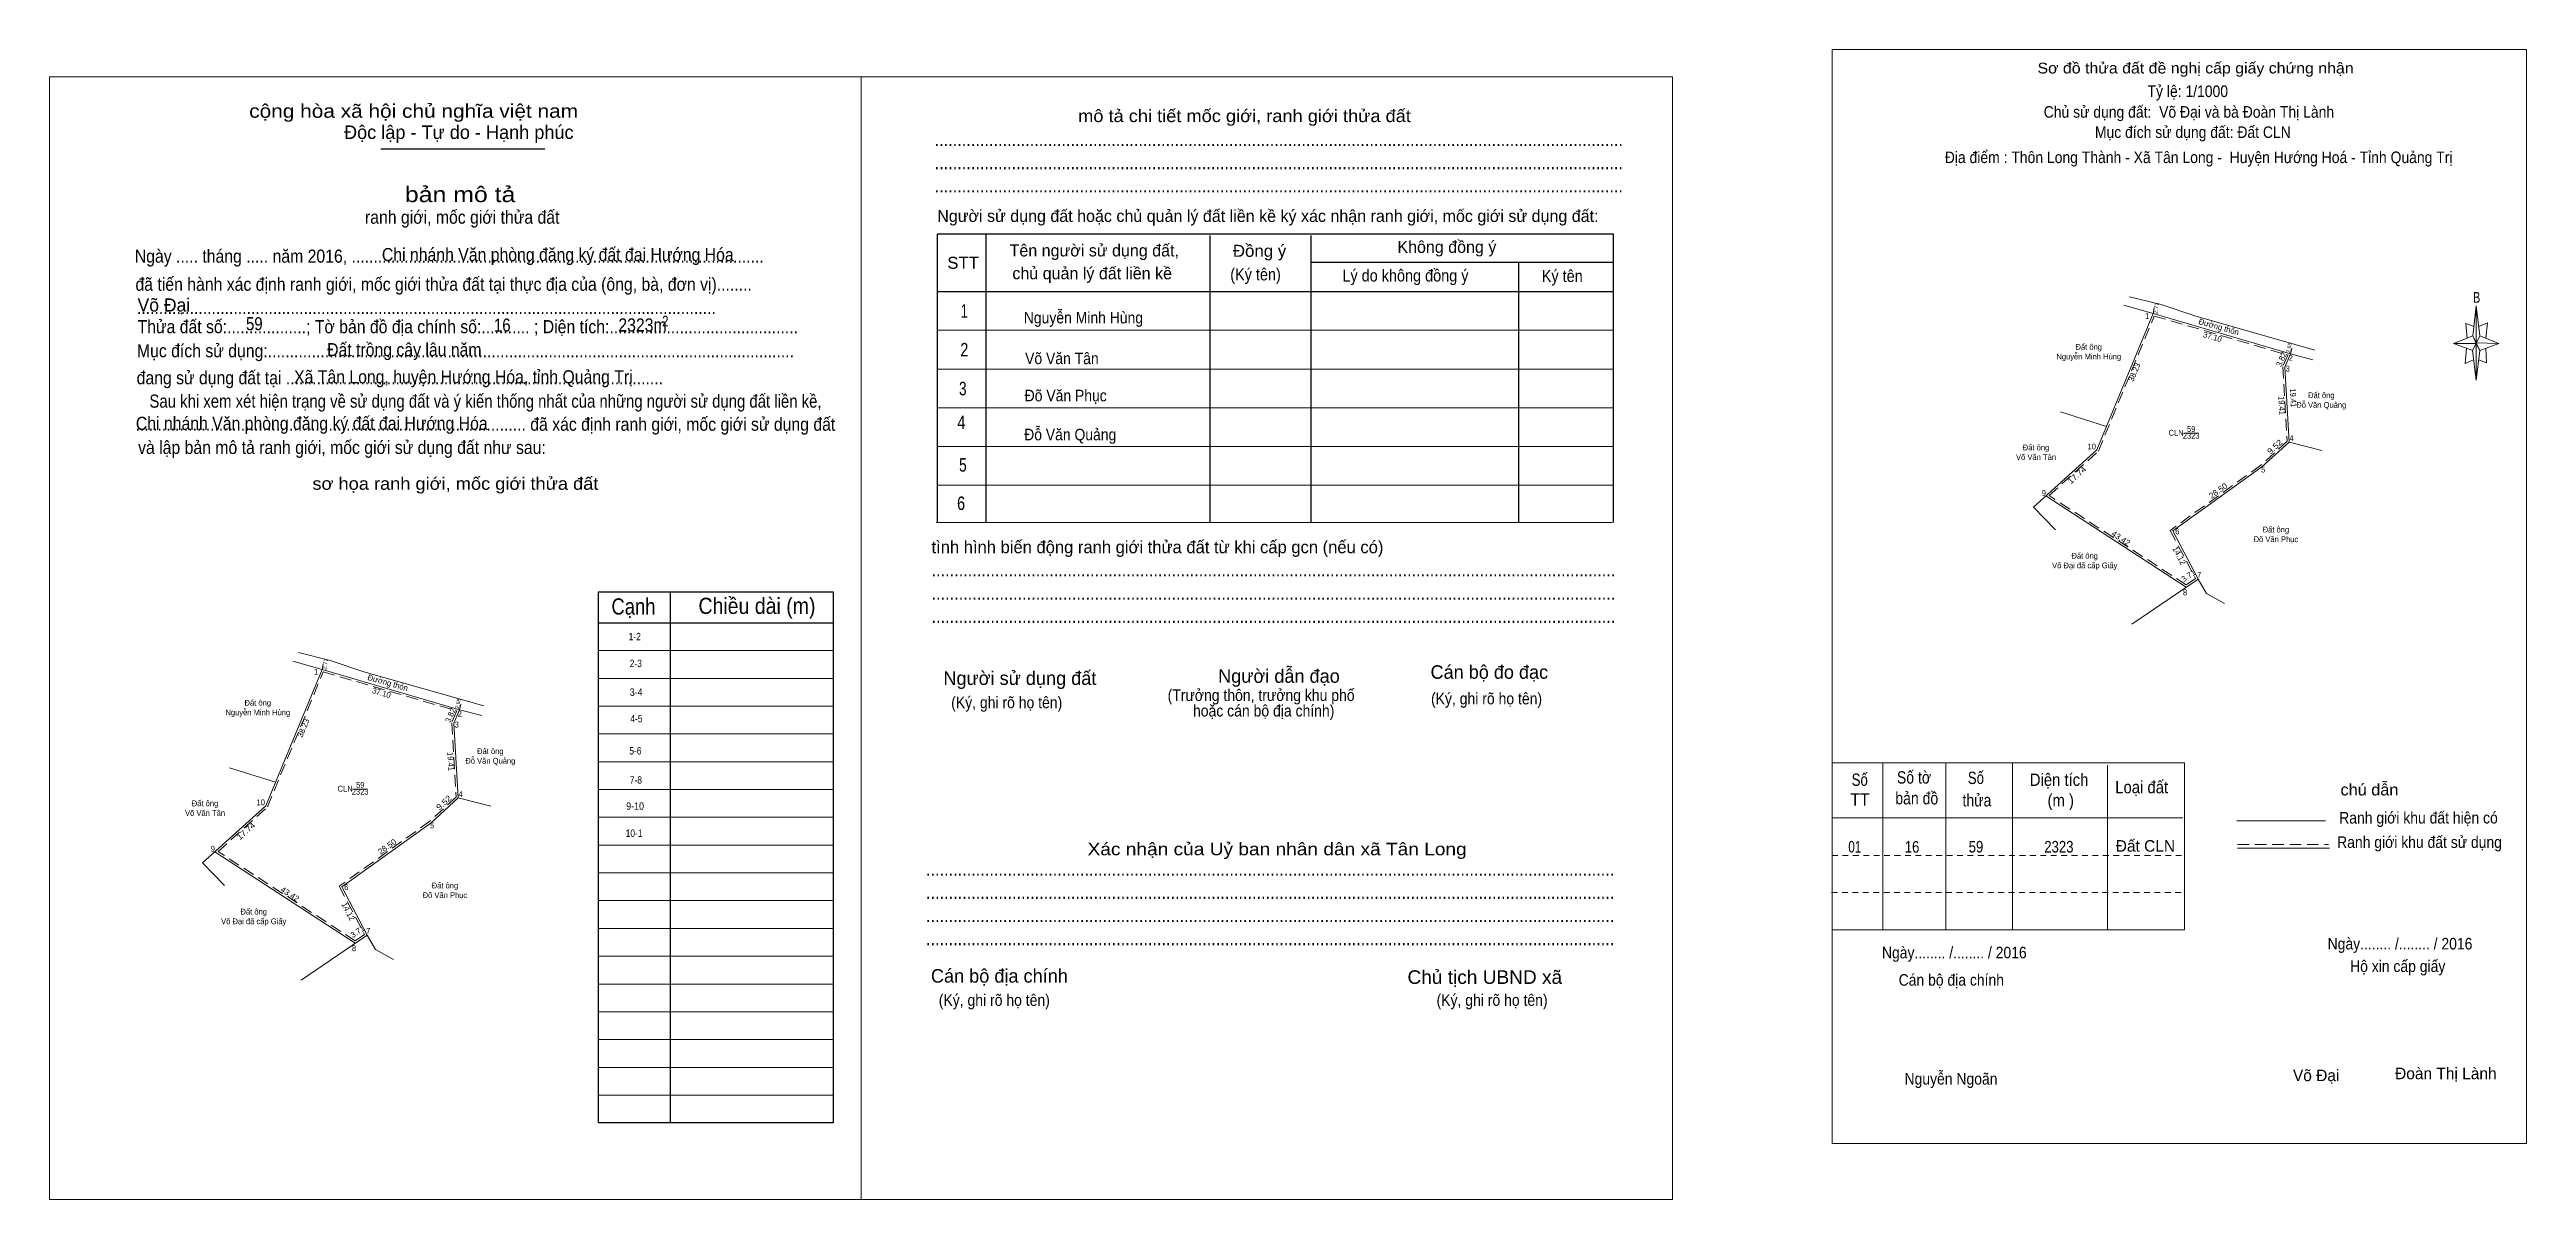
# Model space of a CAD drawing. Header units: metres. Extents: x 543220 to 544281, y 1834574 to 1835238.
# Drawn here: x 543595 to 544237, y 1834574 to 1834872 of the extents above; entities that cross this region are included whole.
import ezdxf
from ezdxf.enums import TextEntityAlignment as Align

# ---------------------------------------------------------------- set-up
doc = ezdxf.new("R2010")
doc.units = ezdxf.units.M
doc.linetypes.add('MEDIUM_DASHED', pattern=[4.5, 3, -1.5])
doc.linetypes.add('SHORT_DASHED', pattern=[2.7, 1.5, -1.2])
for name, color, linetype, lineweight in [('1', 7, 'Continuous', 13), ('10', 7, 'Continuous', 13), ('17', 7, 'SHORT_DASHED', 13), ('23', 7, 'Continuous', 13), ('3', 7, 'Continuous', 13), ('5', 7, 'Continuous', 13), ('63', 7, 'Continuous', 13), ('7', 7, 'Continuous', 13)]:
    doc.layers.add(name, color=color, linetype=linetype, lineweight=lineweight)
for name, color, linetype in [('25', 7, 'Continuous'), ('30', 7, 'Continuous'), ('34', 7, 'Continuous'), ('6', 7, 'Continuous')]:
    doc.layers.add(name, color=color, linetype=linetype)

msp = doc.modelspace()

# ---------------------------------------------------------------- texts
at = {"layer": '25', "width": 0.9}
for s, p in [('Chi nhánh Văn phòng đăng ký đất đai Hướng Hóa', (543681.07, 1834817.32)), ('Đất trồng cây lâu năm ', (543666.87, 1834792.68)), ('Chi nhánh Văn phòng đăng ký đất đai Hướng Hóa', (543617.29, 1834773.58))]:
    msp.add_text(s, height=3.4, dxfattribs=at).set_placement(p)
at = {"layer": '3'}
for s, height, width, p in [('Nguyễn Minh Hùng', 3, 0.9, (543862.93, 1834801.18)), ('Đất ông', 1.5, 0.9, (544123.54, 1834794.35)), ('Võ Văn Tân', 3, 0.9, (543857.345, 1834790.62)), ('Nguyễn Minh Hùng', 1.5, 0.9, (544123.545, 1834791.85)), ('Đõ Văn Phục', 3, 0.9, (543858.335, 1834780.99)), ('Đất ông', 1.5, 0.9, (544183.83, 1834781.81)), ('Đỗ Văn Quảng', 1.5, 0.9, (544183.825, 1834779.31)), ('Đỗ Văn Quảng', 3, 0.9, (543859.51, 1834770.88)), ('Đất ông', 1.5, 0.9, (544109.87, 1834768.28)), ('CLN', 1.5, 0.95, (544146.19, 1834772.09)), ('2323', 1.5, 0.85, (544150.075, 1834771.28)), ('59', 1.5, 0.85, (544150.1, 1834773.06)), ('Võ Văn Tân', 1.5, 0.9, (544109.875, 1834765.78)), ('Đõ Văn Phục', 1.5, 0.9, (544172.055, 1834744.49)), ('Đất ông', 1.5, 0.9, (544172.06, 1834746.99)), ('Nguyễn Minh Hùng', 1.5, 0.9, (543648.895, 1834699.61)), ('Đất ông', 1.5, 0.9, (543648.89, 1834702.11)), ('Đỗ Văn Quảng', 1.5, 0.9, (543709.175, 1834687.07)), ('Đất ông', 1.5, 0.9, (543709.18, 1834689.57)), ('CLN', 1.5, 0.95, (543671.54, 1834679.85)), ('2323', 1.5, 0.85, (543675.425, 1834679.04)), ('59', 1.5, 0.85, (543675.45, 1834680.82)), ('Võ Văn Tân', 1.5, 0.9, (543635.225, 1834673.54)), ('Đất ông', 1.5, 0.9, (543635.22, 1834676.04)), ('Đõ Văn Phục', 1.5, 0.9, (543697.405, 1834652.25)), ('Đất ông', 1.5, 0.9, (543697.41, 1834654.75))]:
    msp.add_text(s, height=height, dxfattribs=dict(at, width=width)).set_placement(p, align=Align.CENTER)
for s, height, rotation, width, p in [('2.77', 1.093, 79.824, 0.9, (544141.581, 1834805.008)), ('2.68', 0.9841, 78.397, 0.9, (544175.929, 1834794.796)), ('19.41', 1.5, 273.425, 0.85, (544175.808, 1834781.845)), ('2.77', 1.093, 79.824, 0.9, (543666.932, 1834712.773)), ('2.68', 0.9841, 78.397, 0.9, (543701.278, 1834702.551))]:
    msp.add_text(s, height=height, rotation=rotation, dxfattribs=dict(at, width=width)).set_placement(p, align=Align.CENTER)
for p in [(544157.054, 1834799.574), (543682.404, 1834707.334)]:
    msp.add_text('Đường thôn', height=1.5, rotation=344.079, dxfattribs=at).set_placement(p, align=Align.CENTER)
at = {"layer": '30'}
for s, width, p in [('1-2', 0.85, (543748.19, 1834719.06)), ('2-3', 0.85, (543748.47, 1834712.1)), ('3-4', 0.9, (543748.65, 1834704.66)), ('4-5', 0.85, (543748.63, 1834697.8)), ('5-6', 0.85, (543748.36, 1834689.45)), ('7-8', 0.85, (543748.49, 1834681.9)), ('9-10', 0.9, (543749.02, 1834675.13)), ('10-1', 0.85, (543748.63, 1834668.11))]:
    msp.add_text(s, height=1.92, dxfattribs=dict(at, width=width)).set_placement(p, align=Align.RIGHT)
at = {"layer": '34', "width": 0.9}
for s, p in [('Võ Đại đã cấp Giấy', (544122.49, 1834737.71)), ('Đất ông', (544122.49, 1834740.21)), ('Võ Đại đã cấp Giấy', (543647.84, 1834645.47)), ('Đất ông', (543647.84, 1834647.97))]:
    msp.add_text(s, height=1.5, dxfattribs=at).set_placement(p, align=Align.CENTER)
at = {"layer": '5'}
for s, height, width, p in [('Sơ đồ thửa đất đề nghị cấp giấy chứng nhận', 2.8, 1.1, (544151.23, 1834865.96)), ('Tỷ lệ: 1/1000', 3, 0.9, (544149.215, 1834859.85)), ('Chủ sử dụng đất:  Võ Đại và bà Đoàn Thị Lành', 3, 0.9, (544149.505, 1834854.49)), ('Mục đích sử dụng đất: Đất CLN', 3, 0.9, (544150.525, 1834849.25)), ('Địa điểm : Thôn Long Thành - Xã Tân Long -  Huyện Hướng Hoá - Tỉnh Quảng Trị ', 3, 0.9, (544152.53, 1834842.73)), ('B', 2.756, 0.75, (544224.11, 1834806.56)), ('Số tờ', 3.2, 0.85, (544078.235, 1834681.92)), ('Số', 3.2, 0.8, (544094.295, 1834681.8)), ('TT', 3.2, 0.95, (544064.235, 1834676.2)), ('Số', 3.2, 0.8, (544064.175, 1834681.32)), ('bản đồ', 3.2, 0.85, (544078.955, 1834676.52)), ('thửa', 3.2, 0.85, (544094.555, 1834676)), ('Diện tích', 3.2, 0.9, (544115.86, 1834681.32)), ('(m )', 3.2, 0.9, (544116.28, 1834676)), ('Loại đất', 3.2, 0.9, (544137.265, 1834679.4)), ('chú dẫn', 3, 1.05, (544196.305, 1834678.84)), ('Ranh giới khu đất hiện có ', 3, 0.9, (544209.52, 1834671.56)), ('01', 3, 0.75, (544062.89, 1834664.05)), ('16', 3, 0.85, (544077.73, 1834664.01)), ('59', 3, 0.85, (544094.305, 1834664.04)), ('2323', 3, 0.85, (544115.8, 1834664.05)), ('Ranh giới khu đất sử dụng', 3, 0.9, (544209.29, 1834665.24)), ('Ngày........ /........ / 2016', 3, 0.9, (544204.23, 1834638.92)), ('Ngày........ /........ / 2016', 3, 0.9, (544088.69, 1834636.62)), ('Hộ xin cấp giấy', 3, 0.9, (544203.635, 1834633.08)), ('Cán bộ địa chính', 3, 0.9, (544087.915, 1834629.53)), ('Nguyễn Ngoãn', 3, 0.9, (544087.83, 1834603.9))]:
    msp.add_text(s, height=height, dxfattribs=dict(at, width=width)).set_placement(p, align=Align.CENTER)
for s, p in [('Đất CLN', (544138.23, 1834664.26)), ('Đoàn Thị Lành', (544216.115, 1834605.29)), ('Võ Đại', (544182.495, 1834604.79))]:
    msp.add_text(s, height=3, dxfattribs=at).set_placement(p, align=Align.CENTER)
at = {"layer": '6'}
msp.add_text('Võ Đại', height=3.4, dxfattribs=at).set_placement((543617.73, 1834804.26))
at = {"layer": '63'}
for s, width, p in [(' 1', 0.75, (544139.19, 1834802.35)), (' 3', 0.8, (544175.65, 1834788.69)), (' 2', 0.85, (544176.47, 1834791.49)), (' 10', 0.85, (544125.4, 1834768.53)), (' 4', 0.85, (544176.67, 1834770.7)), (' 5', 0.8, (544169.28, 1834762.55)), (' 9', 0.85, (544112.44, 1834756.5)), (' 6', 0.85, (544147.03, 1834746.54)), (' 7', 0.8, (544152.71, 1834735.24)), (' 8', 0.8, (544149.03, 1834730.72)), (' 1', 0.75, (543664.54, 1834710.11)), (' 2', 0.85, (543701.82, 1834699.25)), (' 3', 0.8, (543701, 1834696.45)), (' 4', 0.85, (543702.02, 1834678.46)), (' 10', 0.85, (543650.75, 1834676.29)), (' 5', 0.8, (543694.63, 1834670.31)), (' 9', 0.85, (543637.79, 1834664.26)), (' 6', 0.85, (543672.38, 1834654.3)), (' 7', 0.8, (543678.06, 1834643)), (' 8', 0.8, (543674.38, 1834638.48))]:
    msp.add_text(s, height=1.5, dxfattribs=dict(at, width=width)).set_placement(p, align=Align.RIGHT)
for s, rotation, width, p in [('37.10', 343.705, 0.95, (544155.405, 1834796.976)), ('19.41', 273.425, 0.85, (544172.828, 1834779.855)), ('9.52', 42.318, 1.15, (544172.27, 1834768.653)), ('17.74', 42.076, 1.1, (544120.987, 1834761.292)), ('28.50', 35.692, 1.05, (544157.527, 1834757.196)), ('43.42', 326.917, 1.05, (544131.461, 1834744.877)), ('37.10', 343.705, 0.95, (543680.755, 1834704.736)), ('19.41', 273.425, 0.85, (543698.178, 1834687.615)), ('9.52', 42.318, 1.15, (543697.62, 1834676.413)), ('17.74', 42.076, 1.1, (543646.337, 1834669.052)), ('28.50', 35.692, 1.05, (543682.877, 1834664.956)), ('43.42', 326.917, 1.05, (543656.811, 1834652.637))]:
    msp.add_text(s, height=1.5, rotation=rotation, dxfattribs=dict(at, width=width)).set_placement(p, align=Align.CENTER)
for s, rotation, p in [('38.23', 67.5, (544136.047, 1834788.283)), ('3.82', 66.525, (544174.18, 1834791.571)), ('14.12', 297.781, (544146.336, 1834740.65)), ('3.71', 34.333, (544149.807, 1834735.173)), ('38.23', 67.5, (543661.397, 1834696.043)), ('3.82', 66.525, (543699.53, 1834699.331)), ('14.12', 297.781, (543671.686, 1834648.41)), ('3.71', 34.333, (543675.157, 1834642.933))]:
    msp.add_text(s, height=1.5, rotation=rotation, dxfattribs=at).set_placement(p, align=Align.CENTER)
at = {"layer": '7'}
for s, height, width, p in [('cộng hòa xã hội chủ nghĩa việt nam', 3.511, 1.15, (543646.67, 1834854.48)), ('........................................................................................................................................................', 3.511, 0.9, (543824.35, 1834847.16)), ('........................................................................................................................................................', 3.511, 0.9, (543824.35, 1834841.14)), ('........................................................................................................................................................', 3.511, 0.9, (543824.35, 1834835.12)), ('Ngày ..... tháng ..... năm 2016, ..............................................................................................', 3.4, 0.9, (543617.01, 1834816.92)), ('Đồng ý', 3.11, 1.05, (543901.67, 1834818.44)), ('STT', 3.11, 1.05, (543827.63, 1834815.34)), ('(Ký tên)', 3.11, 0.9, (543900.99, 1834812.34)), ('Lý do không đồng ý', 3.11, 0.9, (543930.07, 1834812.04)), ('Ký tên', 3.11, 0.9, (543981.75, 1834811.92)), (' đã tiến hành xác định ranh giới, mốc giới thửa đất tại thực địa của (ông, bà, đơn vị)........', 3.4, 0.9, (543616.05, 1834809.64)), ('Thửa đất số:..................; Tờ bản đồ địa chính số:........... ; Diện tích:...........................................', 3.4, 0.9, (543617.73, 1834798.64)), ('....................................................................................................................................', 3.4, 0.9, (543617.57, 1834803.64)), ('59', 3.4, 0.85, (543645.85, 1834799.4)), ('16', 3.4, 0.85, (543710.13, 1834799.04)), ('2323m', 3.4, 0.9, (543742.37, 1834799.08)), ('2', 2.754, 0.8, (543753.71, 1834800.4)), ('Mục đích sử dụng:........................................................................................................................', 3.4, 0.9, (543617.57, 1834792.4)), ('đang sử dụng đất tại ......................................................................................', 3.4, 0.9, (543617.49, 1834785.4)), ('Xã Tân Long, huyện Hướng Hóa, tỉnh Quảng Trị', 3.4, 0.9, (543658.31, 1834785.64)), ('Sau khi xem xét hiện trạng về sử dụng đất và ý kiến thống nhất của những người sử dụng đất liền kề,', 3.4, 0.85, (543620.81, 1834779.34)), ('......................................................................................... đã xác định ranh giới, mốc giới sử dụng đất', 3.4, 0.9, (543617.21, 1834773.36)), (' và lập bản mô tả ranh giới, mốc giới sử dụng đất như sau:', 3.4, 0.9, (543616.73, 1834767.34)), ('Cạnh', 4.2, 0.85, (543740.57, 1834725.72)), ('Chiều dài (m)', 4.2, 0.9, (543763.13, 1834725.88)), ('.......................................................................................................................................................', 3.511, 0.9, (543823.55, 1834735.6)), ('.......................................................................................................................................................', 3.511, 0.9, (543823.55, 1834729.58)), ('.......................................................................................................................................................', 3.511, 0.9, (543823.55, 1834723.56)), ('(Ký, ghi rõ họ tên)', 3.01, 0.9, (543828.65, 1834701.44)), ('(Ký, ghi rõ họ tên)', 3.01, 0.9, (543953.03, 1834702.44)), ('........................................................................................................................................................', 3.511, 0.9, (543822.11, 1834658.06)), ('........................................................................................................................................................', 3.511, 0.9, (543822.11, 1834652.04)), ('........................................................................................................................................................', 3.511, 0.9, (543822.11, 1834646.04)), ('........................................................................................................................................................', 3.511, 0.9, (543822.11, 1834640.02)), ('Chủ tịch UBND xã', 3.52, 1.05, (543946.93, 1834630)), ('(Ký, ghi rõ họ tên)', 3.01, 0.9, (543825.43, 1834624.3)), ('(Ký, ghi rõ họ tên)', 3.01, 0.9, (543954.47, 1834624.3))]:
    msp.add_text(s, height=height, dxfattribs=dict(at, width=width)).set_placement(p)
for s, height, p in [('Độc lập - Tự do - Hạnh phúc', 3.511, (543671.25, 1834848.98)), ('Người sử dụng đất hoặc chủ quản lý đất liền kề ký xác nhận ranh giới, mốc giới sử dụng đất:', 3.11, (543825.03, 1834827.48)), ('Tên người sử dụng đất,', 3.11, (543843.79, 1834818.54)), ('Không đồng ý', 3.11, (543944.31, 1834819.46)), ('chủ quản lý đất liền kề', 3.11, (543844.51, 1834812.62)), ('tình hình biến động ranh giới thửa đất từ khi cấp gcn (nếu có)', 3.21, (543823.55, 1834741.62)), ('Người sử dụng đất', 3.512, (543826.63, 1834707.48)), ('Người dẫn đạo', 3.51, (543897.85, 1834708.04)), ('Cán bộ đo đạc', 3.504, (543952.91, 1834709.08)), ('Cán bộ địa chính', 3.512, (543823.39, 1834630.32))]:
    msp.add_text(s, height=height, dxfattribs=at).set_placement(p)
for s, height, width, p in [('mô tả chi tiết mốc giới, ranh giới thửa đất', 3.21, 1.1, (543904.69, 1834853.36)), ('bản mô tả', 4.014, 1.2, (543701.35, 1834832.62)), ('ranh giới, mốc giới thửa đất', 3.4, 0.9, (543701.89, 1834827.02)), ('1', 3.512, 0.7, (543832.04, 1834802.64)), ('2', 3.512, 0.8, (543832.06, 1834792.62)), ('3', 3.512, 0.75, (543831.66, 1834782.54)), ('4', 3.512, 0.8, (543831.27, 1834773.78)), ('5', 3.512, 0.75, (543831.68, 1834762.76)), ('sơ họa ranh giới, mốc giới thửa đất', 3.21, 1.1, (543700.12, 1834758.06)), ('6', 3.512, 0.8, (543831.22, 1834752.82)), ('(Trưởng thôn, trưởng khu phố', 3.01, 0.9, (543908.99, 1834703.32)), ('hoặc cán bộ địa chính)', 3.01, 0.9, (543909.66, 1834699.3)), ('Xác nhận của Uỷ ban nhân dân xã Tân Long', 3.22, 1.15, (543913.145, 1834663.34))]:
    msp.add_text(s, height=height, dxfattribs=dict(at, width=width)).set_placement(p, align=Align.CENTER)

# ---------------------------------------------------------------- linework, layer by layer
at = {"layer": '1', "linetype": 'MEDIUM_DASHED'}
for points in [[(544140.53, 1834803.1), (544175.17, 1834792.98), (544173.82, 1834789.89), (544174.98, 1834770.63), (544168.13, 1834764.4), (544144.65, 1834747.53), (544151.23, 1834735.05), (544148.81, 1834733.4), (544113.26, 1834756.56), (544126.03, 1834768.09)], [(543665.88, 1834710.86), (543700.52, 1834700.74), (543699.17, 1834697.65), (543700.33, 1834678.39), (543693.48, 1834672.16), (543670, 1834655.29), (543676.58, 1834642.81), (543674.16, 1834641.16), (543638.61, 1834664.32), (543651.38, 1834675.85)]]:
    msp.add_lwpolyline(points, close=True, dxfattribs=at)
at = {"layer": '10'}
for p, q in [((544132.64, 1834805.89), (544140.24, 1834803.71)), ((544142.32, 1834806.04), (544151.04, 1834803.16)), ((544174.33, 1834789.8), (544175.49, 1834770.42)), ((544116.18, 1834778.27), (544128.14, 1834774.49)), ((544183.97, 1834768.26), (544175.49, 1834770.42)), ((544125.61, 1834768.39), (544109.2, 1834753.58)), ((544109.2, 1834753.58), (544114.93, 1834747.71)), ((544151.88, 1834734.89), (544134.75, 1834723.19)), ((544151.88, 1834734.89), (544154.06, 1834731.18)), ((544154.06, 1834731.18), (544158.74, 1834728.55)), ((543657.99, 1834713.65), (543665.59, 1834711.47)), ((543667.67, 1834713.8), (543676.39, 1834710.92)), ((543699.68, 1834697.56), (543700.84, 1834678.18)), ((543641.53, 1834686.03), (543653.49, 1834682.25)), ((543650.96, 1834676.15), (543634.55, 1834661.34)), ((543709.32, 1834676.02), (543700.84, 1834678.18)), ((543634.55, 1834661.34), (543640.28, 1834655.47)), ((543677.23, 1834642.65), (543660.1, 1834630.95)), ((543677.23, 1834642.65), (543679.41, 1834638.94)), ((543679.41, 1834638.94), (543684.09, 1834636.31))]:
    msp.add_line(p, q, dxfattribs=at)
for points in [[(544175.49, 1834770.42), (544168.45, 1834764.01), (544145.3, 1834747.38), (544151.88, 1834734.89)], [(543700.84, 1834678.18), (543693.8, 1834671.77), (543670.65, 1834655.14), (543677.23, 1834642.65)]]:
    msp.add_lwpolyline(points, dxfattribs=at)
at = {"layer": '17'}
for p, q in [((544057.01, 1834663.31), (544148.37, 1834663.31)), ((544056.88, 1834653.71), (544148.24, 1834653.71))]:
    msp.add_line(p, q, dxfattribs=at)
at = {"layer": '23'}
for p, q in [((544134.09, 1834808.09), (544142.32, 1834806.04)), ((544132.64, 1834805.89), (544140.24, 1834803.71)), ((544140.24, 1834803.71), (544175.85, 1834793.3)), ((544151.04, 1834803.16), (544182.17, 1834794.28)), ((544175.85, 1834793.3), (544181.65, 1834791.78)), ((543657.99, 1834713.65), (543665.59, 1834711.47)), ((543659.44, 1834715.85), (543667.67, 1834713.8)), ((543665.59, 1834711.47), (543701.2, 1834701.06)), ((543676.39, 1834710.92), (543707.52, 1834702.04)), ((543701.2, 1834701.06), (543707, 1834699.54))]:
    msp.add_line(p, q, dxfattribs=at)
at = {"layer": '3'}
for p, q in [((544125.61, 1834768.39), (544140.24, 1834803.71)), ((544175.85, 1834793.3), (544174.33, 1834789.8)), ((544148.17, 1834772.75), (544151.96, 1834772.75)), ((544112.44, 1834756.5), (544148.82, 1834732.8)), ((543650.96, 1834676.15), (543665.59, 1834711.47)), ((543701.2, 1834701.06), (543699.68, 1834697.56)), ((543673.52, 1834680.51), (543677.31, 1834680.51)), ((543637.79, 1834664.26), (543674.17, 1834640.56))]:
    msp.add_line(p, q, dxfattribs=at)
at = {"layer": '3', "linetype": 'SHORT_DASHED'}
for p, q in [((544140.24, 1834803.71), (544140.73, 1834806.44)), ((544175.85, 1834793.3), (544176.39, 1834795.93)), ((543665.59, 1834711.47), (543666.08, 1834714.2)), ((543701.2, 1834701.06), (543701.74, 1834703.69))]:
    msp.add_line(p, q, dxfattribs=at)
at = {"layer": '5'}
for p, q in [((544223.09, 1834797.96), (544224.01, 1834805.76)), ((544223.09, 1834794.16), (544218.09, 1834795.96)), ((544224.89, 1834797.96), (544229.89, 1834795.96)), ((544226.49, 1834794.76), (544226.69, 1834790.96)), ((544224.89, 1834794.16), (544224.01, 1834786.36)), ((544226.69, 1834790.96), (544224.61, 1834791.76)), ((544057.01, 1834687.32), (544148.37, 1834687.32)), ((544070.17, 1834687.32), (544070.17, 1834644.04)), ((544086.45, 1834687.32), (544086.45, 1834644.04)), ((544103.77, 1834687.32), (544103.77, 1834644.04)), ((544128.37, 1834686.72), (544128.37, 1834673.32)), ((544148.37, 1834687.32), (544148.37, 1834644.04)), ((544057.01, 1834673.04), (544147.91, 1834673.04)), ((544128.37, 1834673.32), (544128.37, 1834644.04)), ((544161.93, 1834672.24), (544184.93, 1834672.24)), ((544162.13, 1834665.16), (544185.93, 1834665.16)), ((544057.01, 1834644.04), (544148.37, 1834644.04))]:
    msp.add_line(p, q, dxfattribs=at)
at = {"layer": '5', "linetype": 'MEDIUM_DASHED'}
msp.add_line((544162.13, 1834666.16), (544185.73, 1834666.16), dxfattribs=at)
at = {"layer": '5'}
for points in [[(544057.01, 1834872.16), (544237.01, 1834872.16), (544237.01, 1834588.64), (544057.01, 1834588.64)], [(544224.01, 1834805.76), (544224.89, 1834797.96), (544224.01, 1834795.96)], [(544224.01, 1834795.96), (544218.09, 1834795.96), (544223.09, 1834797.96), (544224.89, 1834794.16), (544229.89, 1834795.96), (544224.01, 1834796.16)], [(544224.01, 1834795.96), (544224.01, 1834786.36), (544223.01, 1834794.16)]]:
    msp.add_lwpolyline(points, close=True, dxfattribs=at)
for points in [[(544223.41, 1834800.36), (544221.29, 1834801.16), (544221.61, 1834797.36)], [(544224.69, 1834800.36), (544226.89, 1834801.36), (544226.49, 1834797.36)], [(544224.01, 1834795.96), (544223.09, 1834797.96), (544218.09, 1834795.96)], [(544221.49, 1834794.76), (544221.09, 1834790.76), (544223.29, 1834791.76)], [(544224.01, 1834795.96), (544224.89, 1834794.16), (544229.89, 1834795.96)]]:
    msp.add_lwpolyline(points, dxfattribs=at)
at = {"layer": '7', "lineweight": 25}
for p, q in [((543680.78, 1834846.47), (543723.33, 1834846.47)), ((543837.63, 1834824.27), (543837.63, 1834749.56)), ((543895.66, 1834823.97), (543895.66, 1834749.56)), ((543921.85, 1834823.97), (543921.85, 1834749.56)), ((543921.85, 1834817.05), (544000.32, 1834817.05)), ((543975.73, 1834817.05), (543975.73, 1834749.56)), ((543825.03, 1834809.42), (544000.32, 1834809.42)), ((543755.81, 1834731.61), (543755.81, 1834593.97)), ((543737.21, 1834723.57), (543798.05, 1834723.57))]:
    msp.add_line(p, q, dxfattribs=at)
at = {"layer": '7'}
for p, q in [((543825.03, 1834799.39), (544000.32, 1834799.39)), ((543825.03, 1834789.36), (544000.32, 1834789.36)), ((543825.03, 1834779.32), (544000.32, 1834779.32)), ((543825.03, 1834769.29), (544000.32, 1834769.29)), ((543825.03, 1834759.26), (544000.32, 1834759.26)), ((543824.72, 1834749.56), (544000.01, 1834749.56)), ((543737.21, 1834716.37), (543798.05, 1834716.37)), ((543737.21, 1834709.17), (543798.05, 1834709.17)), ((543737.21, 1834701.97), (543798.05, 1834701.97)), ((543737.21, 1834694.77), (543798.05, 1834694.77)), ((543737.21, 1834687.57), (543798.05, 1834687.57)), ((543737.21, 1834680.37), (543798.05, 1834680.37)), ((543737.21, 1834673.17), (543798.05, 1834673.17)), ((543737.21, 1834665.97), (543798.05, 1834665.97)), ((543737.21, 1834658.77), (543798.05, 1834658.77)), ((543737.21, 1834651.57), (543798.05, 1834651.57)), ((543737.21, 1834644.37), (543798.05, 1834644.37)), ((543737.21, 1834637.17), (543798.05, 1834637.17)), ((543737.21, 1834629.97), (543798.05, 1834629.97)), ((543737.21, 1834622.77), (543798.05, 1834622.77)), ((543737.21, 1834615.57), (543798.05, 1834615.57)), ((543737.21, 1834608.37), (543798.05, 1834608.37)), ((543737.21, 1834601.17), (543798.05, 1834601.17))]:
    msp.add_line(p, q, dxfattribs=at)
for points in [[(543594.91, 1834865.1), (543805.29, 1834865.1), (543805.29, 1834574.13), (543594.91, 1834574.13)], [(543805.29, 1834865.1), (544015.67, 1834865.1), (544015.67, 1834574.13), (543805.29, 1834574.13)], [(543805.29, 1834865.1), (544015.66, 1834865.1), (544015.66, 1834574.13), (543805.29, 1834574.13)]]:
    msp.add_lwpolyline(points, close=True, dxfattribs=at)
at = {"layer": '7', "lineweight": 25}
msp.add_lwpolyline([(544000.32, 1834749.56), (544000.32, 1834824.27), (543825.03, 1834824.27), (543825.03, 1834749.56)], dxfattribs=at)
msp.add_lwpolyline([(543737.21, 1834731.61), (543798.05, 1834731.61), (543798.05, 1834593.97), (543737.21, 1834593.97)], close=True, dxfattribs=at)

msp.set_redraw_order([(e.dxf.handle, doc.entitydb.next_handle()) for e in msp.query("TEXT MTEXT ATTDEF DIMENSION ARC_DIMENSION")])  # texts and dimensions are drawn at this point

doc.saveas('drawing.dxf')
